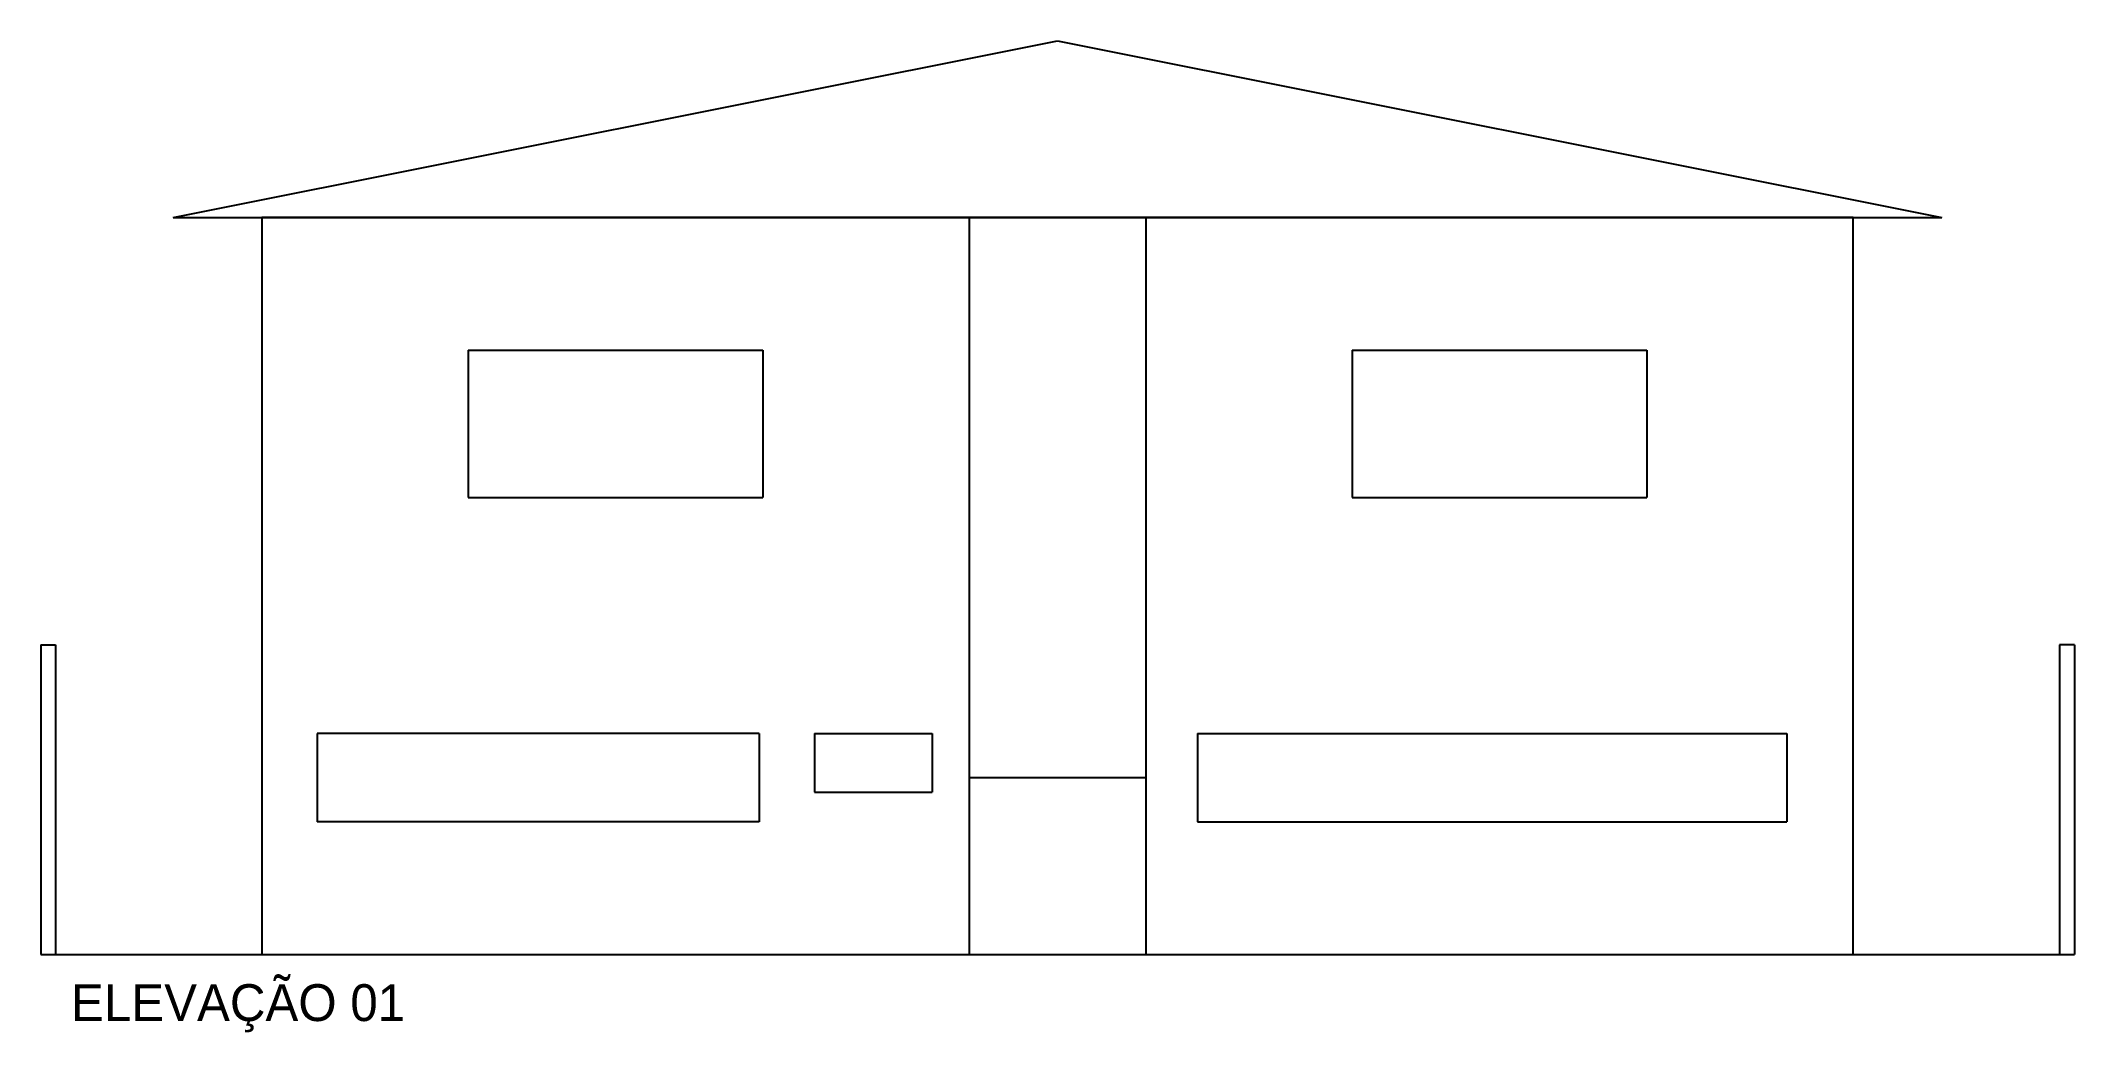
# Model space of a CAD drawing. Header units: millimetres. Extents: x 92.2 to 172.4, y 6.8 to 63.1.
# Drawn here: x 158.62 to 172.42, y 7.65 to 14.38 of the extents above; entities that cross this region are included whole.
import ezdxf

# ---------------------------------------------------------------- set-up
doc = ezdxf.new("R2010")
doc.units = ezdxf.units.MM
for name, color, linetype in [('Alvenaria', 5, 'Continuous'), ('Janelas', 3, 'Continuous'), ('Portas', 6, 'Continuous'), ('Texto', 7, 'Continuous')]:
    doc.layers.add(name, color=color, linetype=linetype)
doc.styles.add('ARTIUM', font='GOTHIC.TTF', dxfattribs={"height": 0.1})

msp = doc.modelspace()

# ---------------------------------------------------------------- texts
at = {"layer": 'Texto', "insert": (158.826, 7.974), "char_height": 0.25, "width": 6.03922, "attachment_point": 1, "style": 'ARTIUM'}
msp.add_mtext('ELEVAÇÃO 01', dxfattribs=at)

# ---------------------------------------------------------------- linework, layer by layer
at = {"color": 30}
for p, q in [((159.52, 13.176), (165.52, 14.376)), ((165.52, 14.376), (171.52, 13.176)), ((159.52, 13.176), (171.52, 13.176))]:
    msp.add_line(p, q, dxfattribs=at)
at = {"color": 101}
msp.add_line((158.62, 8.176), (172.42, 8.176), dxfattribs=at)
at = {"layer": 'Alvenaria'}
for p, q in [((164.92, 13.176), (164.92, 8.176)), ((166.12, 13.176), (166.12, 8.176)), ((158.62, 10.276), (158.62, 8.176)), ((158.62, 10.276), (158.72, 10.276)), ((158.72, 10.276), (158.72, 8.176)), ((172.42, 10.276), (172.32, 10.276)), ((172.32, 10.276), (172.32, 8.176)), ((172.42, 10.276), (172.42, 8.176))]:
    msp.add_line(p, q, dxfattribs=at)
msp.add_lwpolyline([(160.12, 8.176), (170.92, 8.176), (170.92, 13.176), (160.12, 13.176)], close=True, dxfattribs=at)
at = {"layer": 'Janelas'}
for p, q in [((161.52, 12.276), (161.52, 11.276)), ((161.52, 12.276), (163.52, 12.276)), ((163.52, 12.276), (163.52, 11.276)), ((167.52, 12.276), (167.52, 11.276)), ((167.52, 12.276), (169.52, 12.276)), ((169.52, 12.276), (169.52, 11.276)), ((161.52, 11.276), (163.52, 11.276)), ((167.52, 11.276), (169.52, 11.276)), ((160.495, 9.676), (160.495, 9.076)), ((163.495, 9.676), (160.495, 9.676)), ((163.495, 9.676), (163.495, 9.076)), ((163.87, 9.676), (163.87, 9.276)), ((163.87, 9.676), (164.67, 9.676)), ((164.67, 9.676), (164.67, 9.276)), ((166.47, 9.676), (166.47, 9.076)), ((166.47, 9.676), (170.47, 9.676)), ((170.47, 9.676), (170.47, 9.076)), ((163.87, 9.276), (164.67, 9.276)), ((163.495, 9.076), (160.495, 9.076)), ((166.47, 9.076), (170.47, 9.076))]:
    msp.add_line(p, q, dxfattribs=at)
at = {"layer": 'Portas'}
msp.add_line((164.92, 9.376), (166.12, 9.376), dxfattribs=at)

msp.set_redraw_order([(e.dxf.handle, doc.entitydb.next_handle()) for e in msp.query("TEXT MTEXT ATTDEF DIMENSION ARC_DIMENSION")])  # texts and dimensions are drawn at this point

doc.saveas('drawing.dxf')
